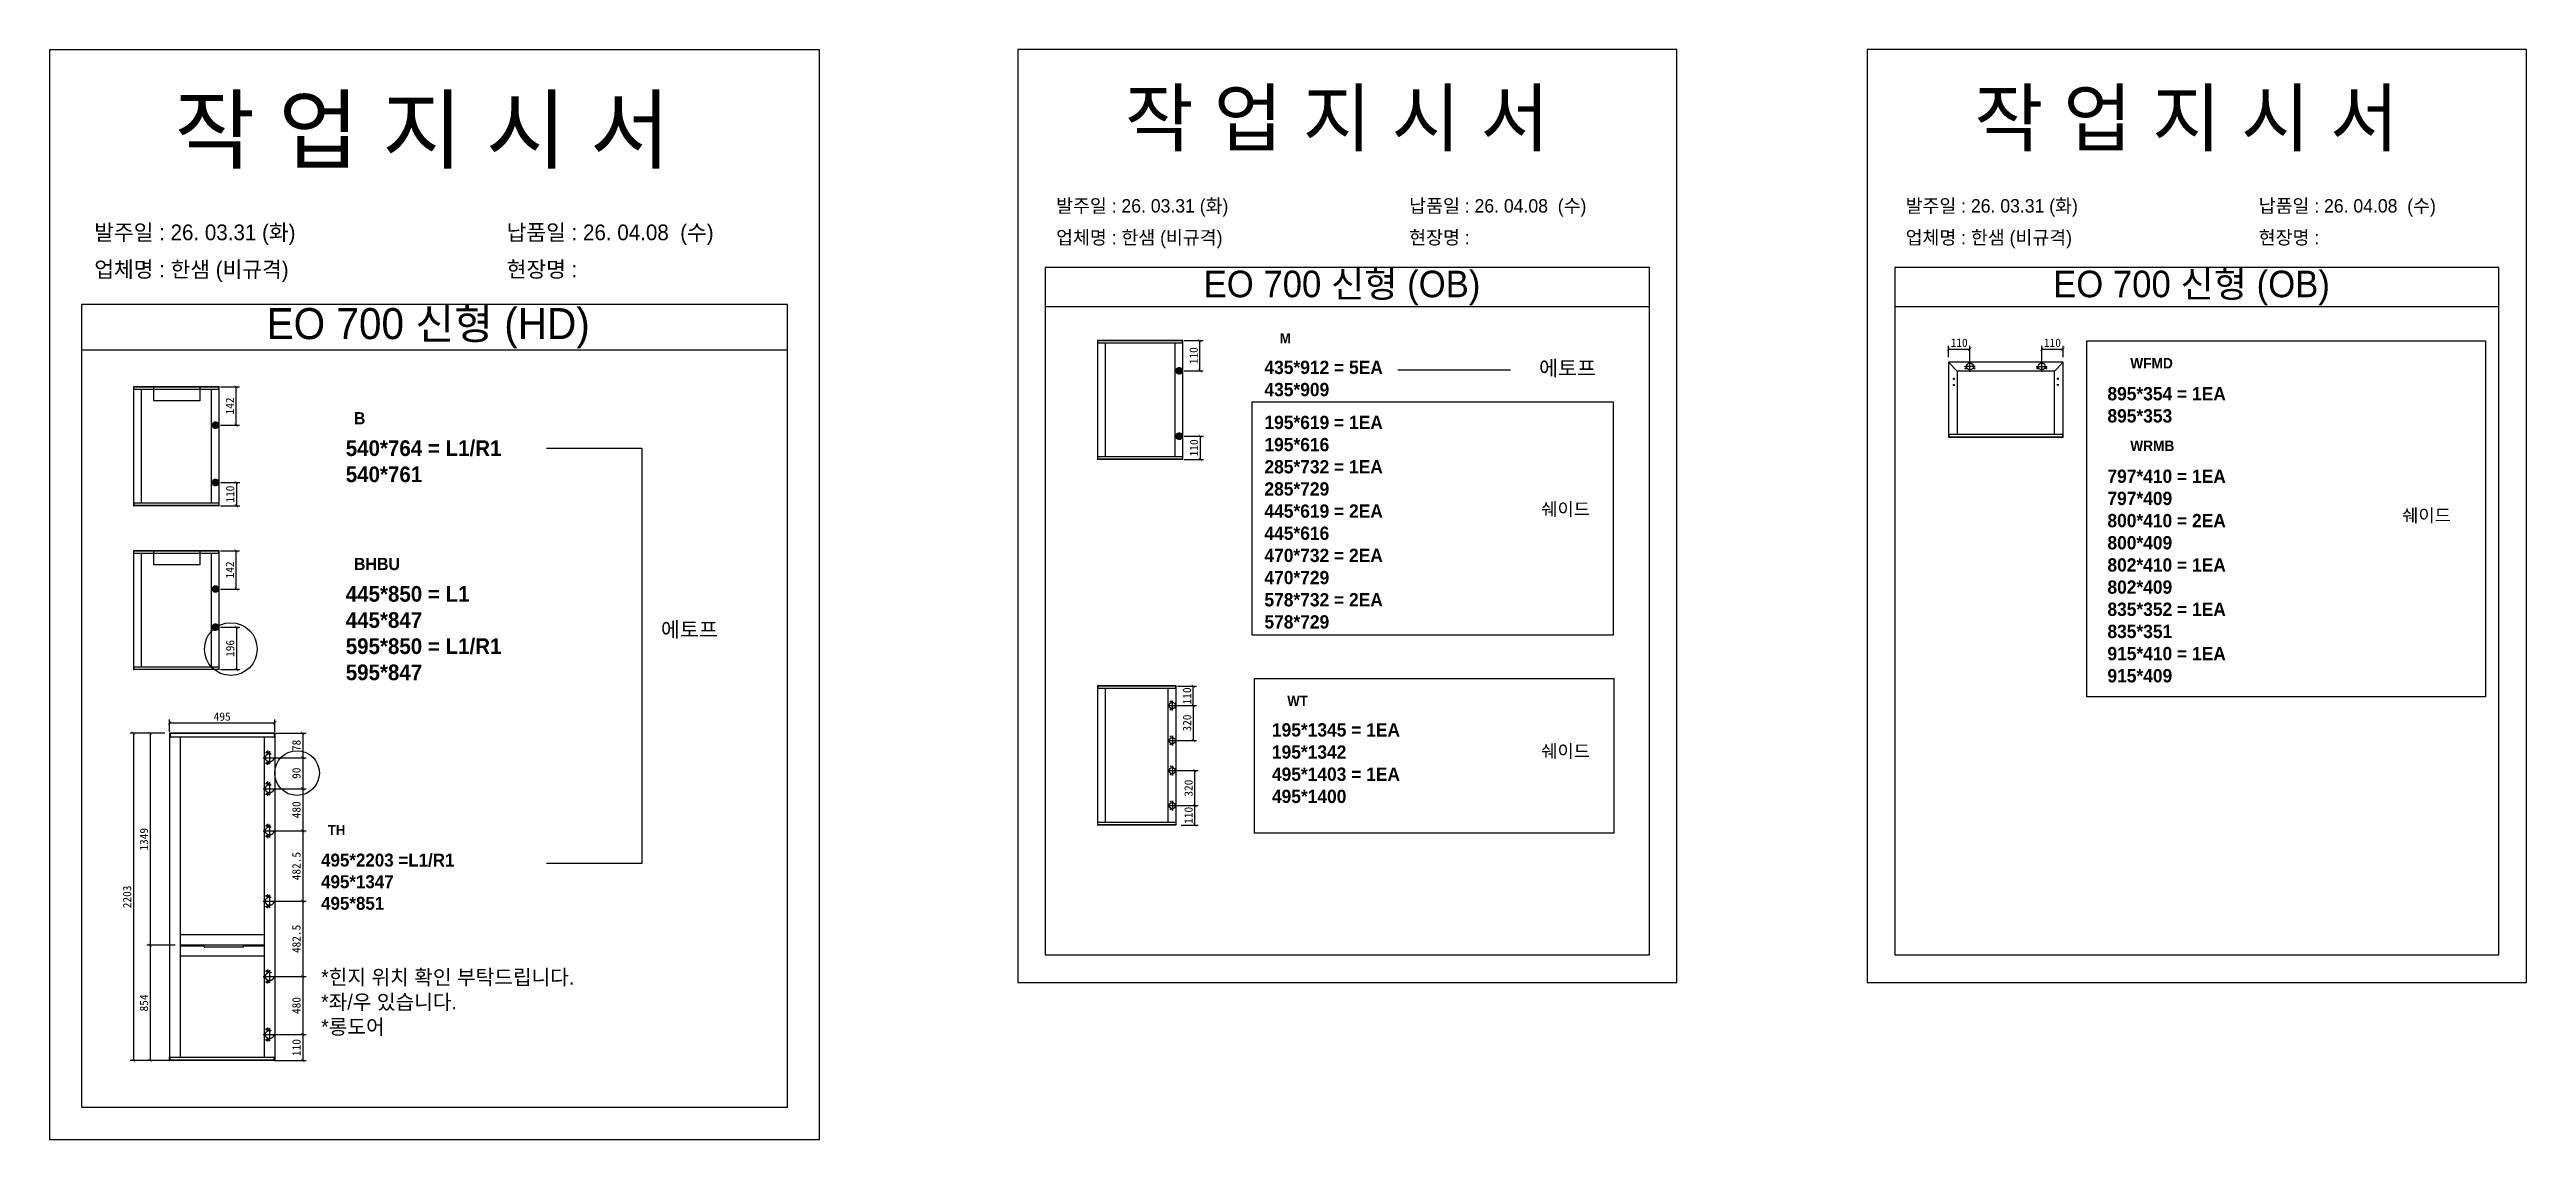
# Model space of a CAD drawing. Header units: millimetres. Extents: x -44117 to 256353, y -2095463 to 65325.
# Drawn here: x 110836 to 118279, y -831904 to -828631 of the extents above; entities that cross this region are included whole.
import ezdxf

# ---------------------------------------------------------------- set-up
doc = ezdxf.new("R2010")
doc.units = ezdxf.units.MM
doc.header["$LTSCALE"] = 10
doc.linetypes.add('CENTER', pattern=[50.8, 31.75, -6.35, 6.35, -6.35])
doc.linetypes.add('HIDDEN', pattern=[9.525, 6.35, -3.175])
doc.layers.add('CENTER', color=4, linetype='CENTER')
doc.layers.add('HIDDEN', color=3, linetype='HIDDEN')
doc.layers.add('Layer1', color=7, linetype='Continuous', lineweight=70)
doc.styles.add('MtX_Gulim', font='')
doc.styles.get('MtX_Gulim').set_extended_font_data('Gulim', bold=True)
doc.dimstyles.new('ISO-25', dxfattribs={"dimtxt": 2.5, "dimasz": 2.5, "dimexe": 1, "dimexo": 1, "dimtad": 1, "dimtxsty": 'Standard', "dimblk": 'ARCHTICK', "dimcen": 2.5, "dimadec": 0, "dimazin": 0, "dimtfac": 1, "dimtmove": 0, "dimatfit": 3, "dimfxl": 0, "dimarcsym": 0})

msp = doc.modelspace()

# ---------------------------------------------------------------- texts
at = {"linetype": 'Continuous', "style": 'MtX_Gulim'}
for s, height, p in [('M', 30.31593, (114532.96531, -829513.51539)), ('WFMD', 31.421769, (117088.2537, -829588.72988)), ('B', 36.70011, (111750.73186, -829756.60456)), ('WRMB', 31.421769, (117088.2537, -829836.61093)), ('BHBU', 36.700107, (111750.73186, -830194.10293)), ('WT', 30.315933, (114555.42749, -830601.95464)), ('TH', 30.315933, (111672.41723, -830989.92851))]:
    msp.add_text(s, height=height, dxfattribs=at).set_placement(p)
at = {"attachment_point": 1}
for s, width, gutter_width, heights, insert, char_height in [('{\\fGulim|b0|i0|c129|p50;작 업 지 시 서}', 4553.9528048, 17.21164, [-214.58863], (111212.03012, -828775.43804), 192.7704086), ('{\\fGulim|b0|i0|c129|p50;작 업 지 시 서}', 3898.9872873, 14.7362, [-183.72574], (114067.3106, -828754.00224), 165.0454901), ('{\\fGulim|b0|i0|c129|p50;작 업 지 시 서}', 3898.9872873, 14.7362, [-183.72574], (116619.71426, -828754.00224), 165.0454901), ('\\pt11;{\\fGulim|b0|i0|c129|p50;발주일 : 26. 03.31 (화)}', 3898.9872873, 14.7362, [40.67678], (113860.75693, -829080.22693), 40.4361451), ('{\\fGulim|b0|i0|c129|p50;납품일 : 26. 04.08  (수)}', 3898.9872873, 14.7362, [41.36774], (114921.7377, -829080.22693), 40.4361451), ('\\pt11;{\\fGulim|b0|i0|c129|p50;발주일 : 26. 03.31 (화)}', 3898.9872873, 14.7362, [40.67678], (116413.16059, -829080.22693), 40.4361451), ('{\\fGulim|b0|i0|c129|p50;납품일 : 26. 04.08  (수)}', 3898.9872873, 14.7362, [41.36774], (117474.14136, -829080.22693), 40.4361451), ('\\pt11;{\\fGulim|b0|i0|c129|p50;발주일 : 26. 03.31 (화)}', 4553.9528048, 17.21164, [47.50981], (110970.77884, -829156.4631), 47.2287501), ('{\\fGulim|b0|i0|c129|p50;납품일 : 26. 04.08  (수)}', 4553.9528048, 17.21164, [48.31684], (112209.98686, -829156.4631), 47.2287501), ('{\\fGulim|b0|i0|c129|p50;업체명 : 한샘 (비규격)}', 3898.9872873, 14.7362, [42.57324], (113860.75693, -829175.31221), 40.4361451), ('{\\fGulim|b0|i0|c129|p50;현장명 :  }', 3898.9872873, 14.7362, [45.12049], (114921.7377, -829175.31221), 40.4361451), ('{\\fGulim|b0|i0|c129|p50;업체명 : 한샘 (비규격)}', 3898.9872873, 14.7362, [42.57324], (116413.16059, -829175.31221), 40.4361451), ('{\\fGulim|b0|i0|c129|p50;현장명 :  }', 3898.9872873, 14.7362, [45.12049], (117474.14136, -829175.31221), 40.4361451), ('{\\fGulim|b0|i0|c129|p50;업체명 : 한샘 (비규격)}', 4553.9528048, 17.21164, [49.72484], (110970.77884, -829267.52113), 47.2287501), ('{\\fGulim|b0|i0|c129|p50;현장명 :  }', 4553.9528048, 17.21164, [52.69999], (112209.98686, -829267.52113), 47.2287501), ('{\\fGulim|b0|i0|c129|p50;EO 700 신형 (OB)}', 1882.7812357, 7.11596, [-100.28675], (114304.02262, -829295.12024), 79.6987856), ('{\\fGulim|b0|i0|c129|p50;EO 700 신형 (OB)}', 1882.7812357, 7.11596, [-100.28675], (116856.42628, -829295.12024), 79.6987856), ('{\\fGulim|b0|i0|c129|p50;EO 700 신형 (HD)}', 2199.0574109, 8.31133, [-117.13327], (111488.50585, -829407.45494), 93.0868662), ('{\\f굴림|b1|i0|c129|p50;435*912 = 5EA\\P\\C1;435*909}', 12072.7918459, 155.2668, [-107.63052], (114486.76809, -829565.45718), 39.9257485), ('{\\f굴림|b1|i0|c129|p50;에토프}', 13746.5878503, 176.7933, [-50.57251], (115311.74604, -829565.21282), 45.4611341), ('{\\f굴림|b1|i0|c129|p50;895*354 = 1EA\\P\\C1;895*353}', 12072.7918459, 155.2668, [-107.57771], (117019.65751, -829644.52684), 39.9257485), ('{\\f굴림|b1|i0|c129|p50;195*619 = 1EA\\P\\C1;195*616\\P\\C256;285*732 = 1EA\\P\\C1;285*729\\P\\C256;445*619 = 2EA\\P\\C1;445*616\\P\\C256;470*732 = 2EA\\P\\C1;470*729\\P\\C256;578*732 = 2EA\\P\\C1;578*729}', 12072.7918459, 155.2668, [-640.7132], (114486.76809, -829730.71121), 39.9257485), ('{\\f굴림|b1|i0|c129|p50;540*764 = L1/R1\\P\\C1;540*761}', 14248.0228166, 183.2422, [-131.32357], (111726.41075, -829804.44338), 47.1194221), ('{\\f굴림|b1|i0|c129|p50;797*410 = 1EA\\P\\C1;797*409\\P\\C256;800*410 = 2EA\\P\\C1;800*409\\P\\C256;802*410 = 1EA\\P\\C1;802*409\\P\\C256;835*352 = 1EA\\P\\C1;835*351\\P\\C256;915*410 = 1EA\\P\\C1;915*409}', 12072.7918459, 155.2668, [-640.87164], (117019.65751, -829892.4079), 39.9257485), ('{\\f굴림|b1|i0|c129|p50;쉐이드}', 11769.5052121, 151.36626, [-43.2475], (115318.45972, -829991.82869), 38.9227538), ('{\\f굴림|b1|i0|c129|p50;쉐이드}', 11769.5052121, 151.36626, [-43.2475], (117905.11067, -830010.52712), 38.9227538), ('{\\f굴림|b1|i0|c129|p50;445*850 = L1\\P\\C1;445*847\\P\\C256;595*850 = L1/R1\\P\\C1;595*847}', 14248.0228166, 183.2422, [-288.63762], (111726.41075, -830241.94175), 47.1194221), ('{\\f굴림|b1|i0|c129|p50;에토프}', 13746.5878503, 176.7933, [-50.57251], (112673.35164, -830350.21031), 45.4611341), ('{\\f굴림|b1|i0|c129|p50;195*1345 = 1EA\\P\\C1;195*1342\\P\\C256;495*1403 = 1EA\\P\\C1;495*1400}', 12072.7918459, 155.2668, [-240.98041], (114509.23027, -830653.89643), 39.9257485), ('{\\f굴림|b1|i0|c129|p50;쉐이드}', 11769.5052121, 151.36626, [-43.2475], (115318.45972, -830718.47306), 38.9227538), ('{\\f굴림|b1|i0|c129|p50;495*2203 =L1/R1\\P\\C1;495*1347\\P495*851}', 11769.5052121, 151.36626, [-173.45338], (111652.3269, -831045.42116), 38.9227538), ('{\\fGulim|b0|i0|c129|p50;*힌지 위치 확인 부탁드립니다.\\P*좌/우 있습니다.\\P*롱도어}', 1055.7982644, 3.99038, [-205.09267], (111652.46973, -831394.07526), 44.6923083)]:
    msp.add_mtext_dynamic_manual_height_columns(s, width=width, gutter_width=gutter_width, heights=heights, dxfattribs=dict(at, insert=insert, char_height=char_height))

# ---------------------------------------------------------------- blocks, each defined once
blk = doc.blocks.new('_ArchTick')
at = {"color": 0, "linetype": 'ByBlock', "const_width": 0.15}
blk.add_lwpolyline([(-0.5, -0.5), (0.5, 0.5)], dxfattribs=at)
blk = doc.blocks.new('*D5460')
at = {"color": 0, "lineweight": -2}
for p, q in [((111349.8, -829644.1), (111406.9, -829644.1)), ((111396.9, -829758.8), (111396.9, -829644.1)), ((111349.8, -829758.8), (111406.9, -829758.8))]:
    blk.add_line(p, q, dxfattribs=at)
at = {"layer": 'Defpoints', "color": 0}
for p in [(111334.8, -829644.1), (111396.9, -829644.1), (111334.8, -829758.8)]:
    blk.add_point(p, dxfattribs=at)
at = {"color": 0, "lineweight": -2, "xscale": 10, "yscale": 10, "zscale": 10}
for p, rotation in [((111396.9, -829644.1), 90), ((111396.9, -829758.8), 270)]:
    blk.add_blockref('_ArchTick', p, dxfattribs=dict(at, rotation=rotation))
at = {"color": 0, "insert": (111378.2, -829701.4), "char_height": 25, "attachment_point": 5, "rotation": 90}
blk.add_mtext('142', dxfattribs=at)
blk = doc.blocks.new('*D5461')
at = {"color": 0, "lineweight": -2}
for p, q in [((111349.8, -829931.2), (111407.9, -829931.2)), ((111397.9, -829931.2), (111397.9, -830000.9)), ((111349.8, -830000.9), (111407.9, -830000.9))]:
    blk.add_line(p, q, dxfattribs=at)
at = {"layer": 'Defpoints', "color": 0}
for p in [(111334.8, -829931.2), (111334.8, -830000.9), (111397.9, -830000.9)]:
    blk.add_point(p, dxfattribs=at)
at = {"color": 0, "lineweight": -2, "xscale": 10, "yscale": 10, "zscale": 10}
for p, rotation in [((111397.9, -829931.2), 90), ((111397.9, -830000.9), 270)]:
    blk.add_blockref('_ArchTick', p, dxfattribs=dict(at, rotation=rotation))
at = {"color": 0, "insert": (111379.2, -829966), "char_height": 25, "attachment_point": 5, "rotation": 90}
blk.add_mtext('110', dxfattribs=at)
blk = doc.blocks.new('*D5462')
at = {"color": 0, "lineweight": -2}
for p, q in [((111349.8, -830136.3), (111406.9, -830136.3)), ((111396.9, -830251), (111396.9, -830136.3)), ((111349.8, -830251), (111406.9, -830251))]:
    blk.add_line(p, q, dxfattribs=at)
at = {"layer": 'Defpoints', "color": 0}
for p in [(111334.8, -830136.3), (111396.9, -830136.3), (111334.8, -830251)]:
    blk.add_point(p, dxfattribs=at)
at = {"color": 0, "lineweight": -2, "xscale": 10, "yscale": 10, "zscale": 10}
for p, rotation in [((111396.9, -830136.3), 90), ((111396.9, -830251), 270)]:
    blk.add_blockref('_ArchTick', p, dxfattribs=dict(at, rotation=rotation))
at = {"color": 0, "insert": (111378.2, -830193.6), "char_height": 25, "attachment_point": 5, "rotation": 90}
blk.add_mtext('142', dxfattribs=at)
blk = doc.blocks.new('*D5463')
at = {"color": 0, "lineweight": -2}
for p, q in [((111349.8, -830365.5), (111407.9, -830365.5)), ((111397.9, -830365.5), (111397.9, -830493)), ((111349.8, -830493), (111407.9, -830493))]:
    blk.add_line(p, q, dxfattribs=at)
at = {"layer": 'Defpoints', "color": 0}
for p in [(111334.8, -830365.5), (111334.8, -830493), (111397.9, -830493)]:
    blk.add_point(p, dxfattribs=at)
at = {"color": 0, "lineweight": -2, "xscale": 10, "yscale": 10, "zscale": 10}
for p, rotation in [((111397.9, -830365.5), 90), ((111397.9, -830493), 270)]:
    blk.add_blockref('_ArchTick', p, dxfattribs=dict(at, rotation=rotation))
at = {"color": 0, "insert": (111379.2, -830429.3), "char_height": 25, "attachment_point": 5, "rotation": 90}
blk.add_mtext('196', dxfattribs=at)
blk = doc.blocks.new('*D5464')
at = {"color": 0, "lineweight": -2}
for p, q in [((111512.5, -830683.9), (111607.1, -830683.9)), ((111597.1, -830683.9), (111597.1, -830757.4)), ((111512.5, -830757.4), (111607.1, -830757.4))]:
    blk.add_line(p, q, dxfattribs=at)
at = {"layer": 'Defpoints', "color": 0}
for p in [(111497.5, -830683.9), (111497.5, -830757.4), (111597.1, -830757.4)]:
    blk.add_point(p, dxfattribs=at)
at = {"color": 0, "lineweight": -2, "xscale": 10, "yscale": 10, "zscale": 10}
for p, rotation in [((111597.1, -830683.9), 90), ((111597.1, -830757.4), 270)]:
    blk.add_blockref('_ArchTick', p, dxfattribs=dict(at, rotation=rotation))
at = {"color": 0, "insert": (111578.3, -830720.6), "char_height": 25, "attachment_point": 5, "rotation": 90}
blk.add_mtext('78', dxfattribs=at)
blk = doc.blocks.new('*D5465')
at = {"color": 0, "lineweight": -2}
for p, q in [((111214.1, -831320.8), (111128.8, -831320.8)), ((111138.8, -831320.8), (111138.8, -831666.8)), ((111214.1, -831666.8), (111128.8, -831666.8))]:
    blk.add_line(p, q, dxfattribs=at)
at = {"layer": 'Defpoints', "color": 0}
for p in [(111229.1, -831320.8), (111138.8, -831666.8), (111229.1, -831666.8)]:
    blk.add_point(p, dxfattribs=at)
at = {"color": 0, "lineweight": -2, "xscale": 10, "yscale": 10, "zscale": 10}
for p, rotation in [((111138.8, -831320.8), 90), ((111138.8, -831666.8), 270)]:
    blk.add_blockref('_ArchTick', p, dxfattribs=dict(at, rotation=rotation))
at = {"color": 0, "insert": (111120.1, -831493.8), "char_height": 25, "attachment_point": 5, "rotation": 90}
blk.add_mtext('854', dxfattribs=at)
blk = doc.blocks.new('*D5466')
at = {"color": 0, "lineweight": -2}
for p, q in [((111512.5, -831588.7), (111607.1, -831588.7)), ((111597.1, -831588.7), (111597.1, -831666.8)), ((111512.5, -831666.8), (111607.1, -831666.8))]:
    blk.add_line(p, q, dxfattribs=at)
at = {"layer": 'Defpoints', "color": 0}
for p in [(111497.5, -831588.7), (111497.5, -831666.8), (111597.1, -831666.8)]:
    blk.add_point(p, dxfattribs=at)
at = {"color": 0, "lineweight": -2, "xscale": 10, "yscale": 10, "zscale": 10}
for p, rotation in [((111597.1, -831588.7), 90), ((111597.1, -831666.8), 270)]:
    blk.add_blockref('_ArchTick', p, dxfattribs=dict(at, rotation=rotation))
at = {"color": 0, "insert": (111578.3, -831627.8), "char_height": 25, "attachment_point": 5, "rotation": 90}
blk.add_mtext('110', dxfattribs=at)
blk = doc.blocks.new('*D5467')
at = {"color": 0, "lineweight": -2}
for p, q in [((111182.5, -830683.9), (111128.8, -830683.9)), ((111138.8, -830683.9), (111138.8, -831320.8)), ((111214.1, -831320.8), (111128.8, -831320.8))]:
    blk.add_line(p, q, dxfattribs=at)
at = {"layer": 'Defpoints', "color": 0}
for p in [(111197.5, -830683.9), (111138.8, -831320.8), (111229.1, -831320.8)]:
    blk.add_point(p, dxfattribs=at)
at = {"color": 0, "lineweight": -2, "xscale": 10, "yscale": 10, "zscale": 10}
for p, rotation in [((111138.8, -830683.9), 90), ((111138.8, -831320.8), 270)]:
    blk.add_blockref('_ArchTick', p, dxfattribs=dict(at, rotation=rotation))
at = {"color": 0, "insert": (111120.1, -831002.3), "char_height": 25, "attachment_point": 5, "rotation": 90}
blk.add_mtext('1349', dxfattribs=at)
blk = doc.blocks.new('*D5468')
at = {"color": 0, "lineweight": -2}
for p, q in [((111512.5, -830977.3), (111607.1, -830977.3)), ((111597.1, -830977.3), (111597.1, -831188.4)), ((111512.5, -831188.4), (111607.1, -831188.4))]:
    blk.add_line(p, q, dxfattribs=at)
at = {"layer": 'Defpoints', "color": 0}
for p in [(111497.5, -830977.3), (111497.5, -831188.4), (111597.1, -831188.4)]:
    blk.add_point(p, dxfattribs=at)
at = {"color": 0, "lineweight": -2, "xscale": 10, "yscale": 10, "zscale": 10}
for p, rotation in [((111597.1, -830977.3), 90), ((111597.1, -831188.4), 270)]:
    blk.add_blockref('_ArchTick', p, dxfattribs=dict(at, rotation=rotation))
at = {"color": 0, "insert": (111578.3, -831082.9), "char_height": 25, "attachment_point": 5, "rotation": 90}
blk.add_mtext('482.5', dxfattribs=at)
blk = doc.blocks.new('*D5469')
at = {"color": 0, "lineweight": -2}
for p, q in [((111512.5, -831188.4), (111607.1, -831188.4)), ((111597.1, -831188.4), (111597.1, -831414.5)), ((111512.5, -831414.5), (111607.1, -831414.5))]:
    blk.add_line(p, q, dxfattribs=at)
at = {"layer": 'Defpoints', "color": 0}
for p in [(111497.5, -831188.4), (111497.5, -831414.5), (111597.1, -831414.5)]:
    blk.add_point(p, dxfattribs=at)
at = {"color": 0, "lineweight": -2, "xscale": 10, "yscale": 10, "zscale": 10}
for p, rotation in [((111597.1, -831188.4), 90), ((111597.1, -831414.5), 270)]:
    blk.add_blockref('_ArchTick', p, dxfattribs=dict(at, rotation=rotation))
at = {"color": 0, "insert": (111578.3, -831301.5), "char_height": 25, "attachment_point": 5, "rotation": 90}
blk.add_mtext('482.5', dxfattribs=at)
blk = doc.blocks.new('*D5470')
at = {"color": 0, "lineweight": -2}
for p, q in [((111512.5, -831414.5), (111607.1, -831414.5)), ((111597.1, -831414.5), (111597.1, -831588.7)), ((111512.5, -831588.7), (111607.1, -831588.7))]:
    blk.add_line(p, q, dxfattribs=at)
at = {"layer": 'Defpoints', "color": 0}
for p in [(111497.5, -831414.5), (111497.5, -831588.7), (111597.1, -831588.7)]:
    blk.add_point(p, dxfattribs=at)
at = {"color": 0, "lineweight": -2, "xscale": 10, "yscale": 10, "zscale": 10}
for p, rotation in [((111597.1, -831414.5), 90), ((111597.1, -831588.7), 270)]:
    blk.add_blockref('_ArchTick', p, dxfattribs=dict(at, rotation=rotation))
at = {"color": 0, "insert": (111578.3, -831501.6), "char_height": 25, "attachment_point": 5, "rotation": 90}
blk.add_mtext('480', dxfattribs=at)
blk = doc.blocks.new('*D5471')
at = {"color": 0, "lineweight": -2}
for p, q in [((111512.5, -830850.5), (111607.1, -830850.5)), ((111597.1, -830850.5), (111597.1, -830977.3)), ((111512.5, -830977.3), (111607.1, -830977.3))]:
    blk.add_line(p, q, dxfattribs=at)
at = {"layer": 'Defpoints', "color": 0}
for p in [(111497.5, -830850.5), (111497.5, -830977.3), (111597.1, -830977.3)]:
    blk.add_point(p, dxfattribs=at)
at = {"color": 0, "lineweight": -2, "xscale": 10, "yscale": 10, "zscale": 10}
for p, rotation in [((111597.1, -830850.5), 90), ((111597.1, -830977.3), 270)]:
    blk.add_blockref('_ArchTick', p, dxfattribs=dict(at, rotation=rotation))
at = {"color": 0, "insert": (111578.3, -830913.9), "char_height": 25, "attachment_point": 5, "rotation": 90}
blk.add_mtext('480', dxfattribs=at)
blk = doc.blocks.new('*D5472')
at = {"color": 0, "lineweight": -2}
for p, q in [((111182.5, -830683.9), (111078.3, -830683.9)), ((111088.3, -830683.9), (111088.3, -831666.8)), ((111182.5, -831666.8), (111078.3, -831666.8))]:
    blk.add_line(p, q, dxfattribs=at)
at = {"layer": 'Defpoints', "color": 0}
for p in [(111197.5, -830683.9), (111088.3, -831666.8), (111197.5, -831666.8)]:
    blk.add_point(p, dxfattribs=at)
at = {"color": 0, "lineweight": -2, "xscale": 10, "yscale": 10, "zscale": 10}
for p, rotation in [((111088.3, -830683.9), 90), ((111088.3, -831666.8), 270)]:
    blk.add_blockref('_ArchTick', p, dxfattribs=dict(at, rotation=rotation))
at = {"color": 0, "insert": (111069.6, -831175.3), "char_height": 25, "attachment_point": 5, "rotation": 90}
blk.add_mtext('2203', dxfattribs=at)
blk = doc.blocks.new('*D5473')
at = {"color": 0, "lineweight": -2}
for p, q in [((111197.2, -830679.5), (111197.2, -830642.9)), ((111197.2, -830652.9), (111513.2, -830652.9)), ((111513.2, -830679.5), (111513.2, -830642.9))]:
    blk.add_line(p, q, dxfattribs=at)
at = {"layer": 'Defpoints', "color": 0}
for p in [(111197.2, -830694.5), (111513.2, -830652.9), (111513.2, -830694.5)]:
    blk.add_point(p, dxfattribs=at)
at = {"color": 0, "lineweight": -2, "xscale": 10, "yscale": 10, "zscale": 10, "rotation": 180}
blk.add_blockref('_ArchTick', (111197.2, -830652.9), dxfattribs=at)
at = {"color": 0, "lineweight": -2, "xscale": 10, "yscale": 10, "zscale": 10}
blk.add_blockref('_ArchTick', (111513.2, -830652.9), dxfattribs=at)
at = {"color": 0, "insert": (111355.2, -830634.1), "char_height": 25, "attachment_point": 5}
blk.add_mtext('495', dxfattribs=at)
blk = doc.blocks.new('*D5474')
at = {"color": 0, "lineweight": -2}
for p, q in [((111512.5, -830757.4), (111607.1, -830757.4)), ((111597.1, -830757.4), (111597.1, -830850.5)), ((111512.5, -830850.5), (111607.1, -830850.5))]:
    blk.add_line(p, q, dxfattribs=at)
at = {"layer": 'Defpoints', "color": 0}
for p in [(111497.5, -830757.4), (111497.5, -830850.5), (111597.1, -830850.5)]:
    blk.add_point(p, dxfattribs=at)
at = {"color": 0, "lineweight": -2, "xscale": 10, "yscale": 10, "zscale": 10}
for p, rotation in [((111597.1, -830757.4), 90), ((111597.1, -830850.5), 270)]:
    blk.add_blockref('_ArchTick', p, dxfattribs=dict(at, rotation=rotation))
at = {"color": 0, "insert": (111578.3, -830804), "char_height": 25, "attachment_point": 5, "rotation": 90}
blk.add_mtext('90', dxfattribs=at)
blk = doc.blocks.new('*D5475')
at = {"color": 0, "lineweight": -2}
for p, q in [((114245.8, -829505.1), (114302.9, -829505.1)), ((114292.9, -829595.7), (114292.9, -829505.1)), ((114245.8, -829595.7), (114302.9, -829595.7))]:
    blk.add_line(p, q, dxfattribs=at)
at = {"layer": 'Defpoints', "color": 0}
for p in [(114230.8, -829505.1), (114292.9, -829505.1), (114230.8, -829595.7)]:
    blk.add_point(p, dxfattribs=at)
at = {"color": 0, "lineweight": -2, "xscale": 10, "yscale": 10, "zscale": 10}
for p, rotation in [((114292.9, -829505.1), 90), ((114292.9, -829595.7), 270)]:
    blk.add_blockref('_ArchTick', p, dxfattribs=dict(at, rotation=rotation))
at = {"color": 0, "insert": (114274.1, -829550.4), "char_height": 25, "attachment_point": 5, "rotation": 90}
blk.add_mtext('110', dxfattribs=at)
blk = doc.blocks.new('*D5476')
at = {"color": 0, "lineweight": -2}
for p, q in [((114245.8, -829792.2), (114303.9, -829792.2)), ((114293.9, -829792.2), (114293.9, -829861.9)), ((114245.8, -829861.9), (114303.9, -829861.9))]:
    blk.add_line(p, q, dxfattribs=at)
at = {"layer": 'Defpoints', "color": 0}
for p in [(114230.8, -829792.2), (114230.8, -829861.9), (114293.9, -829861.9)]:
    blk.add_point(p, dxfattribs=at)
at = {"color": 0, "lineweight": -2, "xscale": 10, "yscale": 10, "zscale": 10}
for p, rotation in [((114293.9, -829792.2), 90), ((114293.9, -829861.9), 270)]:
    blk.add_blockref('_ArchTick', p, dxfattribs=dict(at, rotation=rotation))
at = {"color": 0, "insert": (114275.1, -829827.1), "char_height": 25, "attachment_point": 5, "rotation": 90}
blk.add_mtext('110', dxfattribs=at)
blk = doc.blocks.new('*D5477')
at = {"color": 0, "lineweight": -2}
for p, q in [((116542, -829555), (116542, -829520.4)), ((116542, -829530.4), (116606.5, -829530.4)), ((116606.5, -829567.7), (116606.5, -829520.4))]:
    blk.add_line(p, q, dxfattribs=at)
at = {"layer": 'Defpoints', "color": 0}
for p in [(116542, -829570), (116606.5, -829530.4), (116606.5, -829582.7)]:
    blk.add_point(p, dxfattribs=at)
at = {"color": 0, "lineweight": -2, "xscale": 10, "yscale": 10, "zscale": 10, "rotation": 180}
blk.add_blockref('_ArchTick', (116542, -829530.4), dxfattribs=at)
at = {"color": 0, "lineweight": -2, "xscale": 10, "yscale": 10, "zscale": 10}
blk.add_blockref('_ArchTick', (116606.5, -829530.4), dxfattribs=at)
at = {"color": 0, "insert": (116574.2, -829511.7), "char_height": 25, "attachment_point": 5}
blk.add_mtext('110', dxfattribs=at)
blk = doc.blocks.new('*D5478')
at = {"color": 0, "lineweight": -2}
for p, q in [((116822.1, -829567.7), (116822.1, -829520.4)), ((116822.1, -829530.4), (116886.6, -829530.4)), ((116886.6, -829555), (116886.6, -829520.4))]:
    blk.add_line(p, q, dxfattribs=at)
at = {"layer": 'Defpoints', "color": 0}
for p in [(116822.1, -829582.7), (116886.6, -829530.4), (116886.6, -829570)]:
    blk.add_point(p, dxfattribs=at)
at = {"color": 0, "lineweight": -2, "xscale": 10, "yscale": 10, "zscale": 10, "rotation": 180}
blk.add_blockref('_ArchTick', (116822.1, -829530.4), dxfattribs=at)
at = {"color": 0, "lineweight": -2, "xscale": 10, "yscale": 10, "zscale": 10}
blk.add_blockref('_ArchTick', (116886.6, -829530.4), dxfattribs=at)
at = {"color": 0, "insert": (116854.3, -829511.7), "char_height": 25, "attachment_point": 5}
blk.add_mtext('110', dxfattribs=at)
blk = doc.blocks.new('*D5479')
at = {"color": 0, "lineweight": -2}
for p, q in [((114225.1, -830542.9), (114283, -830542.9)), ((114273, -830600.7), (114273, -830542.9)), ((114225.1, -830600.7), (114283, -830600.7))]:
    blk.add_line(p, q, dxfattribs=at)
at = {"layer": 'Defpoints', "color": 0}
for p in [(114210.1, -830542.9), (114273, -830542.9), (114210.1, -830600.7)]:
    blk.add_point(p, dxfattribs=at)
at = {"color": 0, "lineweight": -2, "xscale": 10, "yscale": 10, "zscale": 10}
for p, rotation in [((114273, -830542.9), 90), ((114273, -830600.7), 270)]:
    blk.add_blockref('_ArchTick', p, dxfattribs=dict(at, rotation=rotation))
at = {"color": 0, "insert": (114254.3, -830571.8), "char_height": 25, "attachment_point": 5, "rotation": 90}
blk.add_mtext('110', dxfattribs=at)
blk = doc.blocks.new('*D5480')
at = {"color": 0, "lineweight": -2}
for p, q in [((114225.1, -830901.3), (114287.6, -830901.3)), ((114277.6, -830959.8), (114277.6, -830901.3)), ((114236.7, -830959.8), (114287.6, -830959.8))]:
    blk.add_line(p, q, dxfattribs=at)
at = {"layer": 'Defpoints', "color": 0}
for p in [(114210.1, -830901.3), (114277.6, -830901.3), (114221.7, -830959.8)]:
    blk.add_point(p, dxfattribs=at)
at = {"color": 0, "lineweight": -2, "xscale": 10, "yscale": 10, "zscale": 10}
for p, rotation in [((114277.6, -830901.3), 90), ((114277.6, -830959.8), 270)]:
    blk.add_blockref('_ArchTick', p, dxfattribs=dict(at, rotation=rotation))
at = {"color": 0, "insert": (114258.8, -830930.5), "char_height": 25, "attachment_point": 5, "rotation": 90}
blk.add_mtext('110', dxfattribs=at)
blk = doc.blocks.new('*D5481')
at = {"color": 0, "lineweight": -2}
for p, q in [((114225.1, -830796.1), (114287.6, -830796.1)), ((114277.6, -830901.3), (114277.6, -830796.1)), ((114225.1, -830901.3), (114287.6, -830901.3))]:
    blk.add_line(p, q, dxfattribs=at)
at = {"layer": 'Defpoints', "color": 0}
for p in [(114210.1, -830796.1), (114277.6, -830796.1), (114210.1, -830901.3)]:
    blk.add_point(p, dxfattribs=at)
at = {"color": 0, "lineweight": -2, "xscale": 10, "yscale": 10, "zscale": 10}
for p, rotation in [((114277.6, -830796.1), 90), ((114277.6, -830901.3), 270)]:
    blk.add_blockref('_ArchTick', p, dxfattribs=dict(at, rotation=rotation))
at = {"color": 0, "insert": (114258.8, -830848.7), "char_height": 25, "attachment_point": 5, "rotation": 90}
blk.add_mtext('320', dxfattribs=at)
blk = doc.blocks.new('*D5482')
at = {"color": 0, "lineweight": -2}
for p, q in [((114225.1, -830600.7), (114283, -830600.7)), ((114273, -830600.7), (114273, -830705.9)), ((114225.1, -830705.9), (114283, -830705.9))]:
    blk.add_line(p, q, dxfattribs=at)
at = {"layer": 'Defpoints', "color": 0}
for p in [(114210.1, -830600.7), (114210.1, -830705.9), (114273, -830705.9)]:
    blk.add_point(p, dxfattribs=at)
at = {"color": 0, "lineweight": -2, "xscale": 10, "yscale": 10, "zscale": 10}
for p, rotation in [((114273, -830600.7), 90), ((114273, -830705.9), 270)]:
    blk.add_blockref('_ArchTick', p, dxfattribs=dict(at, rotation=rotation))
at = {"color": 0, "insert": (114254.3, -830653.3), "char_height": 25, "attachment_point": 5, "rotation": 90}
blk.add_mtext('320', dxfattribs=at)

# ---------------------------------------------------------------- dimensions: what is measured, and where the dimension line sits
for base, p1, p2, text, picture, middle in [((114292.89931, -829505.14037), (114230.77998, -829595.73589), (114230.77998, -829505.14037), '110', '*D5475', (114274.14931, -829550.43813)), ((111396.9331, -829644.08801), (111334.81376, -829758.78308), (111334.81376, -829644.08801), '142', '*D5460', (111378.1831, -829701.43554)), ((114293.89286, -829861.90935), (114230.77998, -829792.21383), (114230.77998, -829861.90935), '110', '*D5476', (114275.14286, -829827.06159)), ((111397.92665, -830000.85699), (111334.81376, -829931.16147), (111334.81376, -830000.85699), '110', '*D5461', (111379.17665, -829966.00923)), ((111396.9331, -830136.27367), (111334.81376, -830250.96874), (111334.81376, -830136.27367), '142', '*D5462', (111378.1831, -830193.62121)), ((111397.92665, -830493.04266), (111334.81376, -830365.54346), (111334.81376, -830493.04266), '196', '*D5463', (111379.17665, -830429.29306)), ((114273.01769, -830705.8912), (114210.09255, -830600.70865), (114210.09255, -830705.8912), '320', '*D5482', (114254.26769, -830653.29992)), ((111088.33294, -831666.8277), (111197.54688, -830683.85987), (111197.54688, -831666.8277), '2203', '*D5472', (111069.58294, -831175.34378)), ((111138.80627, -831320.80564), (111197.54688, -830683.85987), (111229.14418, -831320.80564), '1349', '*D5467', (111120.05627, -831002.33275)), ((111597.08927, -830757.43161), (111497.54379, -830683.85987), (111497.54379, -830757.43161), '78', '*D5464', (111578.33927, -830720.64574)), ((111597.08927, -830850.4715), (111497.54379, -830757.43161), (111497.54379, -830850.4715), '90', '*D5474', (111578.33927, -830803.95155)), ((111597.08927, -830977.29312), (111497.54379, -830850.4715), (111497.54379, -830977.29312), '480', '*D5471', (111578.33927, -830913.88231)), ((114277.58915, -830796.10119), (114210.09255, -830901.28372), (114210.09255, -830796.10119), '320', '*D5481', (114258.83915, -830848.69246)), ((114277.58915, -830901.28372), (114221.73109, -830959.78842), (114210.09255, -830901.28372), '110', '*D5480', (114258.83915, -830930.53607)), ((111597.08927, -831188.40838), (111497.54379, -830977.29312), (111497.54379, -831188.40838), '482.5', '*D5468', (111578.33927, -831082.85075)), ((111597.08927, -831414.51929), (111497.54379, -831188.40837), (111497.54379, -831414.51929), '482.5', '*D5469', (111578.33927, -831301.46383)), ((111138.80627, -831666.8277), (111229.14418, -831320.80564), (111229.14418, -831666.8277), '854', '*D5465', (111120.05627, -831493.81667)), ((111597.08927, -831588.72199), (111497.54379, -831414.5193), (111497.54379, -831588.72199), '480', '*D5470', (111578.33927, -831501.62064)), ((111597.08927, -831666.8277), (111497.54379, -831588.722), (111497.54379, -831666.8277), '110', '*D5466', (111578.33927, -831627.77485))]:
    dim = msp.add_linear_dim(base=base, p1=p1, p2=p2, angle=90, text=text, dimstyle='ISO-25', override={"dimscale": 10, "dimasz": 1, "dimexo": 1.5, "dimtxsty": 'Standard'})
    dim.commit()
    dim.dimension.update_dxf_attribs({"geometry": picture, "text_midpoint": middle})
for base, p1, p2, text, picture, middle in [((116606.50509, -829530.41096), (116541.98504, -829569.99136), (116606.50509, -829582.71779), '110', '*D5477', (116574.24507, -829511.66096)), ((116886.57492, -829530.41096), (116822.05487, -829582.71779), (116886.57492, -829569.99136), '110', '*D5478', (116854.31489, -829511.66096)), ((111513.16493, -830652.88177), (111197.19185, -830694.51408), (111513.16493, -830694.51408), '495', '*D5473', (111355.17839, -830634.13177))]:
    dim = msp.add_linear_dim(base=base, p1=p1, p2=p2, text=text, dimstyle='ISO-25', override={"dimscale": 10, "dimasz": 1, "dimexo": 1.5, "dimtxsty": 'Standard'})
    dim.commit()
    dim.dimension.update_dxf_attribs({"geometry": picture, "text_midpoint": middle})
dim = msp.add_linear_dim(base=(114273.01769, -830542.87157), p1=(114210.09255, -830600.70865), p2=(114210.09255, -830542.87157), angle=90, text='110', dimstyle='ISO-25', override={"dimscale": 10, "dimasz": 1, "dimexo": 1.5, "dimtxsty": 'Standard'})
dim.commit()
dim.dimension.update_dxf_attribs({"geometry": '*D5479', "text_midpoint": (114273.01769, -830571.79011), "dimtype": 160})

# ---------------------------------------------------------------- linework, layer by layer
for p, q in [((115643.72303, -829285.693), (113828.22264, -829285.693)), ((118196.12668, -829285.693), (116380.62629, -829285.693)), ((113053.25381, -829396.44407), (110932.77931, -829396.44407)), ((115643.72303, -829403.58263), (113828.22264, -829403.58263)), ((118196.12668, -829403.58263), (116380.62629, -829403.58263)), ((113985.00402, -829505.39667), (113985.00402, -829861.65305)), ((114241.86507, -829505.85801), (113985.00402, -829505.85801)), ((114241.86507, -829512.82936), (113985.00402, -829512.82936)), ((114241.60877, -829505.14037), (113985.26032, -829505.14037)), ((114007.81468, -829512.31676), (114007.81468, -829854.22037)), ((114218.79811, -829854.22037), (114218.79811, -829512.82936)), ((114240.58357, -829512.82936), (114240.58357, -829505.14037)), ((114241.86507, -829861.65305), (114241.86507, -829505.39667)), ((113053.25381, -829534.13722), (110932.77931, -829534.13722)), ((116541.68908, -829569.99136), (116541.68908, -829794.33169)), ((116568.02983, -829596.33211), (116541.77577, -829569.78209)), ((116886.57492, -829569.6954), (116541.98504, -829569.6954)), ((116622.64851, -829582.71779), (116590.36168, -829582.71779)), ((116593.18673, -829586.26936), (116593.18673, -829591.00477)), ((116606.50509, -829598.86121), (116606.50509, -829566.57438)), ((116619.82345, -829586.26936), (116619.82345, -829591.00477)), ((116805.91146, -829582.71779), (116838.19829, -829582.71779)), ((116808.73652, -829586.26936), (116808.73652, -829591.00477)), ((116822.05488, -829598.86121), (116822.05488, -829566.57438)), ((116835.37324, -829586.26936), (116835.37324, -829591.00477)), ((116860.53013, -829596.33211), (116886.78419, -829569.78209)), ((116886.87088, -829794.33169), (116886.87088, -829569.99136)), ((111089.03781, -829644.34431), (111089.03781, -830000.60068)), ((111345.89886, -829644.80565), (111089.03781, -829644.80565)), ((111345.89886, -829651.77699), (111089.03781, -829651.77699)), ((111345.64256, -829644.08801), (111089.29411, -829644.08801)), ((111111.84847, -829651.2644), (111111.84847, -829993.16801)), ((111322.8319, -829993.16801), (111322.8319, -829651.77699)), ((111344.61736, -829651.77699), (111344.61736, -829644.08801)), ((111345.89886, -830000.60068), (111345.89886, -829644.34431)), ((115226.36479, -829593.75146), (114887.59402, -829593.75146)), ((116555.00744, -829619.41727), (116560.92671, -829619.41727)), ((116555.00744, -829638.35893), (116560.92671, -829638.35893)), ((116557.96708, -829616.45763), (116557.96708, -829622.3769)), ((116557.96708, -829635.39929), (116557.96708, -829641.31856)), ((116568.02983, -829596.33211), (116568.02983, -829786.34068)), ((116860.53013, -829596.33211), (116568.02983, -829596.33211)), ((116595.55444, -829588.63706), (116590.81903, -829588.63706)), ((116622.19116, -829588.63706), (116617.45574, -829588.63706)), ((116811.10423, -829588.63706), (116806.36882, -829588.63706)), ((116837.74095, -829588.63706), (116833.00553, -829588.63706)), ((116860.53013, -829785.74875), (116860.53013, -829596.33211)), ((116873.55253, -829619.41727), (116867.63326, -829619.41727)), ((116873.55253, -829638.35893), (116867.63326, -829638.35893)), ((116870.59289, -829616.45763), (116870.59289, -829622.3769)), ((116870.59289, -829635.39929), (116870.59289, -829641.31856)), ((116541.68908, -829785.74875), (116886.87088, -829785.74875)), ((116541.68908, -829793.79896), (116886.57492, -829793.79896)), ((116541.98504, -829794.62765), (116886.57492, -829794.62765)), ((116543.1689, -829785.74875), (116543.1689, -829794.62765)), ((116885.39106, -829794.62765), (116885.39106, -829785.74875)), ((114241.86507, -829854.22037), (113985.00402, -829854.22037)), ((114241.86507, -829861.19171), (113985.00402, -829861.19171)), ((114241.60877, -829861.90935), (113985.26032, -829861.90935)), ((113986.28552, -829861.90935), (113986.28552, -829854.22037)), ((114240.58357, -829854.22037), (114240.58357, -829861.90935)), ((111345.89886, -829993.16801), (111089.03781, -829993.16801)), ((111345.89886, -830000.13935), (111089.03781, -830000.13935)), ((111345.64256, -830000.85699), (111089.29411, -830000.85699)), ((111090.31931, -830000.85699), (111090.31931, -829993.16801)), ((111344.61736, -829993.16801), (111344.61736, -830000.85699)), ((111089.03781, -830136.52997), (111089.03781, -830492.78635)), ((111345.89886, -830136.99131), (111089.03781, -830136.99131)), ((111345.89886, -830143.96266), (111089.03781, -830143.96266)), ((111345.64256, -830136.27367), (111089.29411, -830136.27367)), ((111111.84847, -830143.45006), (111111.84847, -830485.35367)), ((111322.8319, -830485.35367), (111322.8319, -830143.96266)), ((111344.61736, -830143.96266), (111344.61736, -830136.27367)), ((111345.89886, -830492.78635), (111345.89886, -830136.52997)), ((111345.89886, -830485.35367), (111089.03781, -830485.35367)), ((111345.89886, -830492.32502), (111089.03781, -830492.32502)), ((111345.64256, -830493.04266), (111089.29411, -830493.04266)), ((111090.31931, -830493.04266), (111090.31931, -830485.35367)), ((111344.61736, -830485.35367), (111344.61736, -830493.04266)), ((113984.81552, -830542.39225), (113984.81552, -830959.60012)), ((114221.80909, -830542.87157), (113984.81552, -830542.87157)), ((114221.80909, -830550.11452), (113984.81552, -830550.11452)), ((114221.5428, -830542.12597), (113985.08181, -830542.12597)), ((113986.14694, -830542.12597), (113986.14694, -830550.11452)), ((114008.51488, -830549.58195), (114008.51488, -830951.87786)), ((114197.84345, -830951.87786), (114197.84345, -830550.11452)), ((114220.47766, -830550.11452), (114220.47766, -830542.12597)), ((114221.80909, -830959.60012), (114221.80909, -830542.39225)), ((114195.56796, -830600.70865), (114224.61714, -830600.70865)), ((114207.4297, -830588.72583), (114203.16914, -830588.72583)), ((114207.4297, -830612.69147), (114203.16914, -830612.69147)), ((114205.29942, -830586.59555), (114205.29942, -830590.85611)), ((114205.29942, -830610.56119), (114205.29942, -830614.82175)), ((114210.09255, -830615.23324), (114210.09255, -830586.18406)), ((111197.19185, -830684.2149), (111197.19185, -831666.47267)), ((111197.19185, -830684.2149), (111197.19185, -830694.51408)), ((111513.16493, -830684.85394), (111197.19185, -830684.85394)), ((111197.19185, -830694.51408), (111513.16493, -830694.51408)), ((111512.8099, -830683.85987), (111197.54688, -830683.85987)), ((111198.96698, -830683.85987), (111198.96698, -830694.51408)), ((111229.14418, -830694.51408), (111229.14418, -831656.17349)), ((111481.2126, -830694.51408), (111481.2126, -831656.17349)), ((111511.3898, -830683.85987), (111511.3898, -830694.51408)), ((111513.16493, -830684.2149), (111513.16493, -830694.51408)), ((111513.16493, -830694.51408), (111513.16493, -831666.47267)), ((114207.4297, -830693.90837), (114203.16914, -830693.90837)), ((114205.29942, -830691.77809), (114205.29942, -830696.03864)), ((114210.09255, -830691.3666), (114210.09255, -830720.41578)), ((114195.56796, -830705.8912), (114224.61714, -830705.8912)), ((114207.4297, -830717.87401), (114203.16914, -830717.87401)), ((114205.29942, -830715.74373), (114205.29942, -830720.00429)), ((114195.56796, -830796.10119), (114224.61714, -830796.10119)), ((114207.4297, -830784.11836), (114203.16914, -830784.11836)), ((114207.4297, -830808.084), (114203.16914, -830808.084)), ((114205.29942, -830781.98808), (114205.29942, -830786.24864)), ((114205.29942, -830805.95372), (114205.29942, -830810.21428)), ((114210.09255, -830781.5766), (114210.09255, -830810.62578)), ((114195.56796, -830901.28372), (114224.61714, -830901.28372)), ((114207.4297, -830889.30089), (114203.16914, -830889.30089)), ((114207.4297, -830913.26653), (114203.16914, -830913.26653)), ((114205.29942, -830887.17061), (114205.29942, -830891.43117)), ((114205.29942, -830911.13625), (114205.29942, -830915.39681)), ((114210.09255, -830886.75913), (114210.09255, -830915.80831)), ((114221.80909, -830951.87786), (113984.81552, -830951.87786)), ((114221.80909, -830959.12081), (113984.81552, -830959.12081)), ((114221.5428, -830959.86641), (113985.08181, -830959.86641)), ((113986.14694, -830959.86641), (113986.14694, -830951.87786)), ((114220.47766, -830951.87786), (114220.47766, -830959.86641)), ((111197.19185, -831656.17349), (111513.16493, -831656.17349)), ((111197.19185, -831666.47267), (111197.19185, -831656.17349)), ((111513.16493, -831665.83362), (111197.19185, -831665.83362)), ((111512.8099, -831666.8277), (111197.54688, -831666.8277)), ((111198.96698, -831666.8277), (111198.96698, -831656.17349)), ((111511.3898, -831666.8277), (111511.3898, -831656.17349)), ((111513.16493, -831666.47267), (111513.16493, -831656.17349))]:
    msp.add_line(p, q)
at = {"ltscale": 10}
for p, q in [((111481.2126, -831289.70758), (111229.14418, -831289.70758)), ((111481.2126, -831320.80564), (111229.14418, -831320.80564)), ((111229.14418, -831322.54421), (111300.5044, -831322.54421)), ((111481.2126, -831353.60985), (111229.14418, -831353.60985)), ((111300.5044, -831324.35807), (111300.5044, -831320.80564)), ((111416.9529, -831326.48822), (111302.63455, -831326.48822)), ((111419.08306, -831324.35807), (111419.08306, -831320.80564)), ((111419.08306, -831322.54421), (111481.2126, -831322.54421))]:
    msp.add_line(p, q, dxfattribs=at)
for points in [[(110836.39411, -831903.60262), (113149.63901, -831903.60262), (113149.63901, -828632.0134), (110836.39411, -828632.0134)], [(113745.69989, -831432.26318), (115726.24577, -831432.26318), (115726.24577, -828631.20543), (113745.69989, -828631.20543)], [(116298.10355, -831432.26318), (118278.64943, -831432.26318), (118278.64943, -828631.20543), (116298.10355, -828631.20543)], [(116957.6542, -829505.68207), (118155.74595, -829505.68207), (118155.74595, -830574.32484), (116957.6542, -830574.32484)], [(114449.67082, -829689.3123), (115534.83899, -829689.3123), (115534.83899, -830389.72506), (114449.67082, -830389.72506)], [(114457.15803, -830520.10114), (115536.47345, -830520.10114), (115536.47345, -830984.01741), (114457.15803, -830984.01741)]]:
    msp.add_lwpolyline(points, close=True)
for points in [[(113828.22264, -829285.693), (113828.22264, -831349.74043), (115643.72303, -831349.74043), (115643.72303, -829285.693)], [(116380.62629, -829285.693), (116380.62629, -831349.74043), (118196.12668, -831349.74043), (118196.12668, -829285.693)], [(110932.77931, -829396.44407), (110932.77931, -831807.21741), (113053.25381, -831807.21741), (113053.25381, -829396.44407)], [(111287.77748, -829644.08801), (111287.77748, -829685.73695), (111149.83379, -829685.73695), (111149.83379, -829644.08801)], [(112329.17064, -829827.75289), (112615.61096, -829827.75289), (112615.61096, -831074.87001), (112329.17064, -831074.87001)], [(111287.77748, -830136.27367), (111287.77748, -830177.92262), (111149.83379, -830177.92262), (111149.83379, -830136.27367)]]:
    msp.add_lwpolyline(points)
for centre, radius in [((116593.18673, -829588.63706), 0.94708), ((116606.50509, -829582.71779), 10.35872), ((116619.82345, -829588.63706), 0.94708), ((116808.73652, -829588.63706), 0.94708), ((116822.05488, -829582.71779), 10.35872), ((116835.37324, -829588.63706), 0.94708), ((116557.96708, -829619.41727), 0.88789), ((116557.96708, -829638.35893), 0.88789), ((116870.59289, -829619.41727), 0.88789), ((116870.59289, -829638.35893), 0.88789), ((114210.09255, -830600.70865), 9.31997), ((114205.29942, -830588.72583), 0.85211), ((114205.29942, -830612.69147), 0.85211), ((114210.09255, -830705.8912), 9.31997), ((114205.29942, -830693.90837), 0.85211), ((114205.29942, -830717.87401), 0.85211), ((114210.09255, -830796.10119), 9.31997), ((114205.29942, -830784.11836), 0.85211), ((114205.29942, -830808.084), 0.85211), ((114210.09255, -830901.28372), 9.31997), ((114205.29942, -830889.30089), 0.85211), ((114205.29942, -830913.26653), 0.85211)]:
    msp.add_circle(centre, radius)
at = {"color": 1}
for centre, radius in [((111381.16332, -830431.23997), 79.18423), ((111579.98458, -830803.64683), 67.13445)]:
    msp.add_circle(centre, radius, dxfattribs=at)
for centre, radius, start, end in [((114241.60877, -829505.39667), 0.2563, 0, 90), ((116541.98504, -829569.99136), 0.29596, 90, 180), ((116886.57492, -829569.99136), 0.29596, 0, 90), ((111345.64256, -829644.34431), 0.2563, 0, 90), ((116541.98504, -829794.33169), 0.29596, 180, 270), ((116886.57492, -829794.33169), 0.29596, 270, 0), ((113985.26032, -829861.65305), 0.2563, 180, 270), ((114241.60877, -829861.65305), 0.2563, 270, 0), ((111089.29411, -830000.60069), 0.2563, 180, 270), ((111345.64256, -830000.60069), 0.2563, 270, 0), ((111345.64256, -830136.52997), 0.2563, 0, 90), ((111089.29411, -830492.78636), 0.2563, 180, 270), ((111345.64256, -830492.78636), 0.2563, 270, 0), ((113985.08181, -830542.39225), 0.26628, 90, 180), ((114221.5428, -830542.39225), 0.26628, 0, 90), ((111197.54688, -830684.2149), 0.35503, 90, 180), ((111512.8099, -830684.2149), 0.35503, 0, 90), ((113985.08181, -830959.60013), 0.26628, 180, 270), ((114221.5428, -830959.60013), 0.26628, 270, 0), ((111197.54688, -831666.47267), 0.35503, 180, 270), ((111512.8099, -831666.47267), 0.35503, 270, 0)]:
    msp.add_arc(centre, radius, start, end)
at = {"ltscale": 10}
for centre, start, end in [((111302.63455, -831324.35807), 180, 270), ((111416.9529, -831324.35807), 270, 0)]:
    msp.add_arc(centre, 2.13016, start, end, dxfattribs=at)
at = {"layer": 'CENTER'}
for p, q in [((111478.17879, -830757.43161), (111516.90878, -830757.43161)), ((111485.47291, -830741.45545), (111496.12368, -830741.45545)), ((111485.47291, -830773.40778), (111496.12368, -830773.40778)), ((111490.7983, -830736.13006), (111490.7983, -830746.78083)), ((111490.7983, -830768.08239), (111490.7983, -830778.73317)), ((111497.54379, -830738.06661), (111497.54379, -830776.7966)), ((111478.17879, -830850.4715), (111516.90878, -830850.4715)), ((111485.47291, -830834.49533), (111496.12368, -830834.49533)), ((111490.7983, -830829.16994), (111490.7983, -830839.82072)), ((111497.54379, -830831.1065), (111497.54379, -830869.83649)), ((111485.47291, -830866.44767), (111496.12368, -830866.44767)), ((111490.7983, -830861.12228), (111490.7983, -830871.77306)), ((111478.17879, -830977.29312), (111516.90878, -830977.29312)), ((111485.47291, -830961.31696), (111496.12368, -830961.31696)), ((111485.47291, -830993.26929), (111496.12368, -830993.26929)), ((111490.7983, -830955.99157), (111490.7983, -830966.64234)), ((111490.7983, -830987.9439), (111490.7983, -830998.59468)), ((111497.54379, -830957.92812), (111497.54379, -830996.65811)), ((111478.17879, -831188.40838), (111516.90878, -831188.40838)), ((111485.47291, -831172.43221), (111496.12368, -831172.43221)), ((111485.47291, -831204.38455), (111496.12368, -831204.38455)), ((111490.7983, -831167.10682), (111490.7983, -831177.7576)), ((111490.7983, -831199.05916), (111490.7983, -831209.70993)), ((111497.54379, -831169.04338), (111497.54379, -831207.77337)), ((111478.17879, -831414.5193), (111516.90878, -831414.5193)), ((111485.47291, -831398.54313), (111496.12368, -831398.54313)), ((111485.47291, -831430.49547), (111496.12368, -831430.49547)), ((111490.7983, -831393.21774), (111490.7983, -831403.86852)), ((111490.7983, -831425.17008), (111490.7983, -831435.82085)), ((111497.54379, -831395.1543), (111497.54379, -831433.88429)), ((111478.17879, -831588.722), (111516.90878, -831588.722)), ((111485.47291, -831572.74583), (111496.12368, -831572.74583)), ((111490.7983, -831567.42044), (111490.7983, -831578.07122)), ((111497.54379, -831569.357), (111497.54379, -831608.08699)), ((111485.47291, -831604.69817), (111496.12368, -831604.69817)), ((111490.7983, -831599.37278), (111490.7983, -831610.02355))]:
    msp.add_line(p, q, dxfattribs=at)
at = {"layer": 'HIDDEN'}
for centre, radius in [((111497.54379, -830757.43161), 12.42591), ((111490.7983, -830741.45545), 2.7692), ((111490.7983, -830773.40778), 2.7692), ((111497.54379, -830850.4715), 12.42591), ((111490.7983, -830834.49533), 2.7692), ((111490.7983, -830866.44767), 2.7692), ((111497.54379, -830977.29312), 12.42591), ((111490.7983, -830961.31696), 2.7692), ((111490.7983, -830993.26929), 2.7692), ((111497.54379, -831188.40838), 12.42591), ((111490.7983, -831172.43221), 2.7692), ((111490.7983, -831204.38455), 2.7692), ((111497.54379, -831414.5193), 12.42591), ((111490.7983, -831398.54313), 2.7692), ((111490.7983, -831430.49546), 2.7692), ((111497.54379, -831588.722), 12.42591), ((111490.7983, -831572.74583), 2.7692), ((111490.7983, -831604.69817), 2.7692)]:
    msp.add_circle(centre, radius, dxfattribs=at)
at = {"layer": 'Layer1'}
for p, q in [((114230.77998, -829586.28968), (114230.77998, -829605.1821)), ((111334.81376, -829749.33687), (111334.81376, -829768.22929)), ((114230.77998, -829801.66004), (114230.77998, -829782.76762)), ((111334.81376, -829940.60768), (111334.81376, -829921.71525)), ((111334.81376, -830241.52253), (111334.81376, -830260.41495)), ((111334.81376, -830374.98967), (111334.81376, -830356.09725))]:
    msp.add_line(p, q, dxfattribs=at)
for points in [[(114240.22619, -829595.73589), (114221.33376, -829595.73589)], [(111344.25997, -829758.78308), (111325.36755, -829758.78308)], [(114240.22619, -829792.21383), (114221.33376, -829792.21383)], [(111344.25997, -829931.16147), (111325.36755, -829931.16147)], [(111344.25997, -830250.96874), (111325.36755, -830250.96874)], [(111344.25997, -830365.54346), (111325.36755, -830365.54346)]]:
    msp.add_lwpolyline(points, close=True, dxfattribs=at)
for centre in [(114230.77998, -829595.73589), (111334.81376, -829758.78308), (114230.77998, -829792.21383), (111334.81376, -829931.16147), (111334.81376, -830250.96874), (111334.81376, -830365.54346)]:
    msp.add_circle(centre, 6.29747, dxfattribs=at)

msp.set_redraw_order([(e.dxf.handle, doc.entitydb.next_handle()) for e in msp.query("TEXT MTEXT ATTDEF DIMENSION ARC_DIMENSION")])  # texts and dimensions are drawn at this point

doc.saveas('drawing.dxf')
